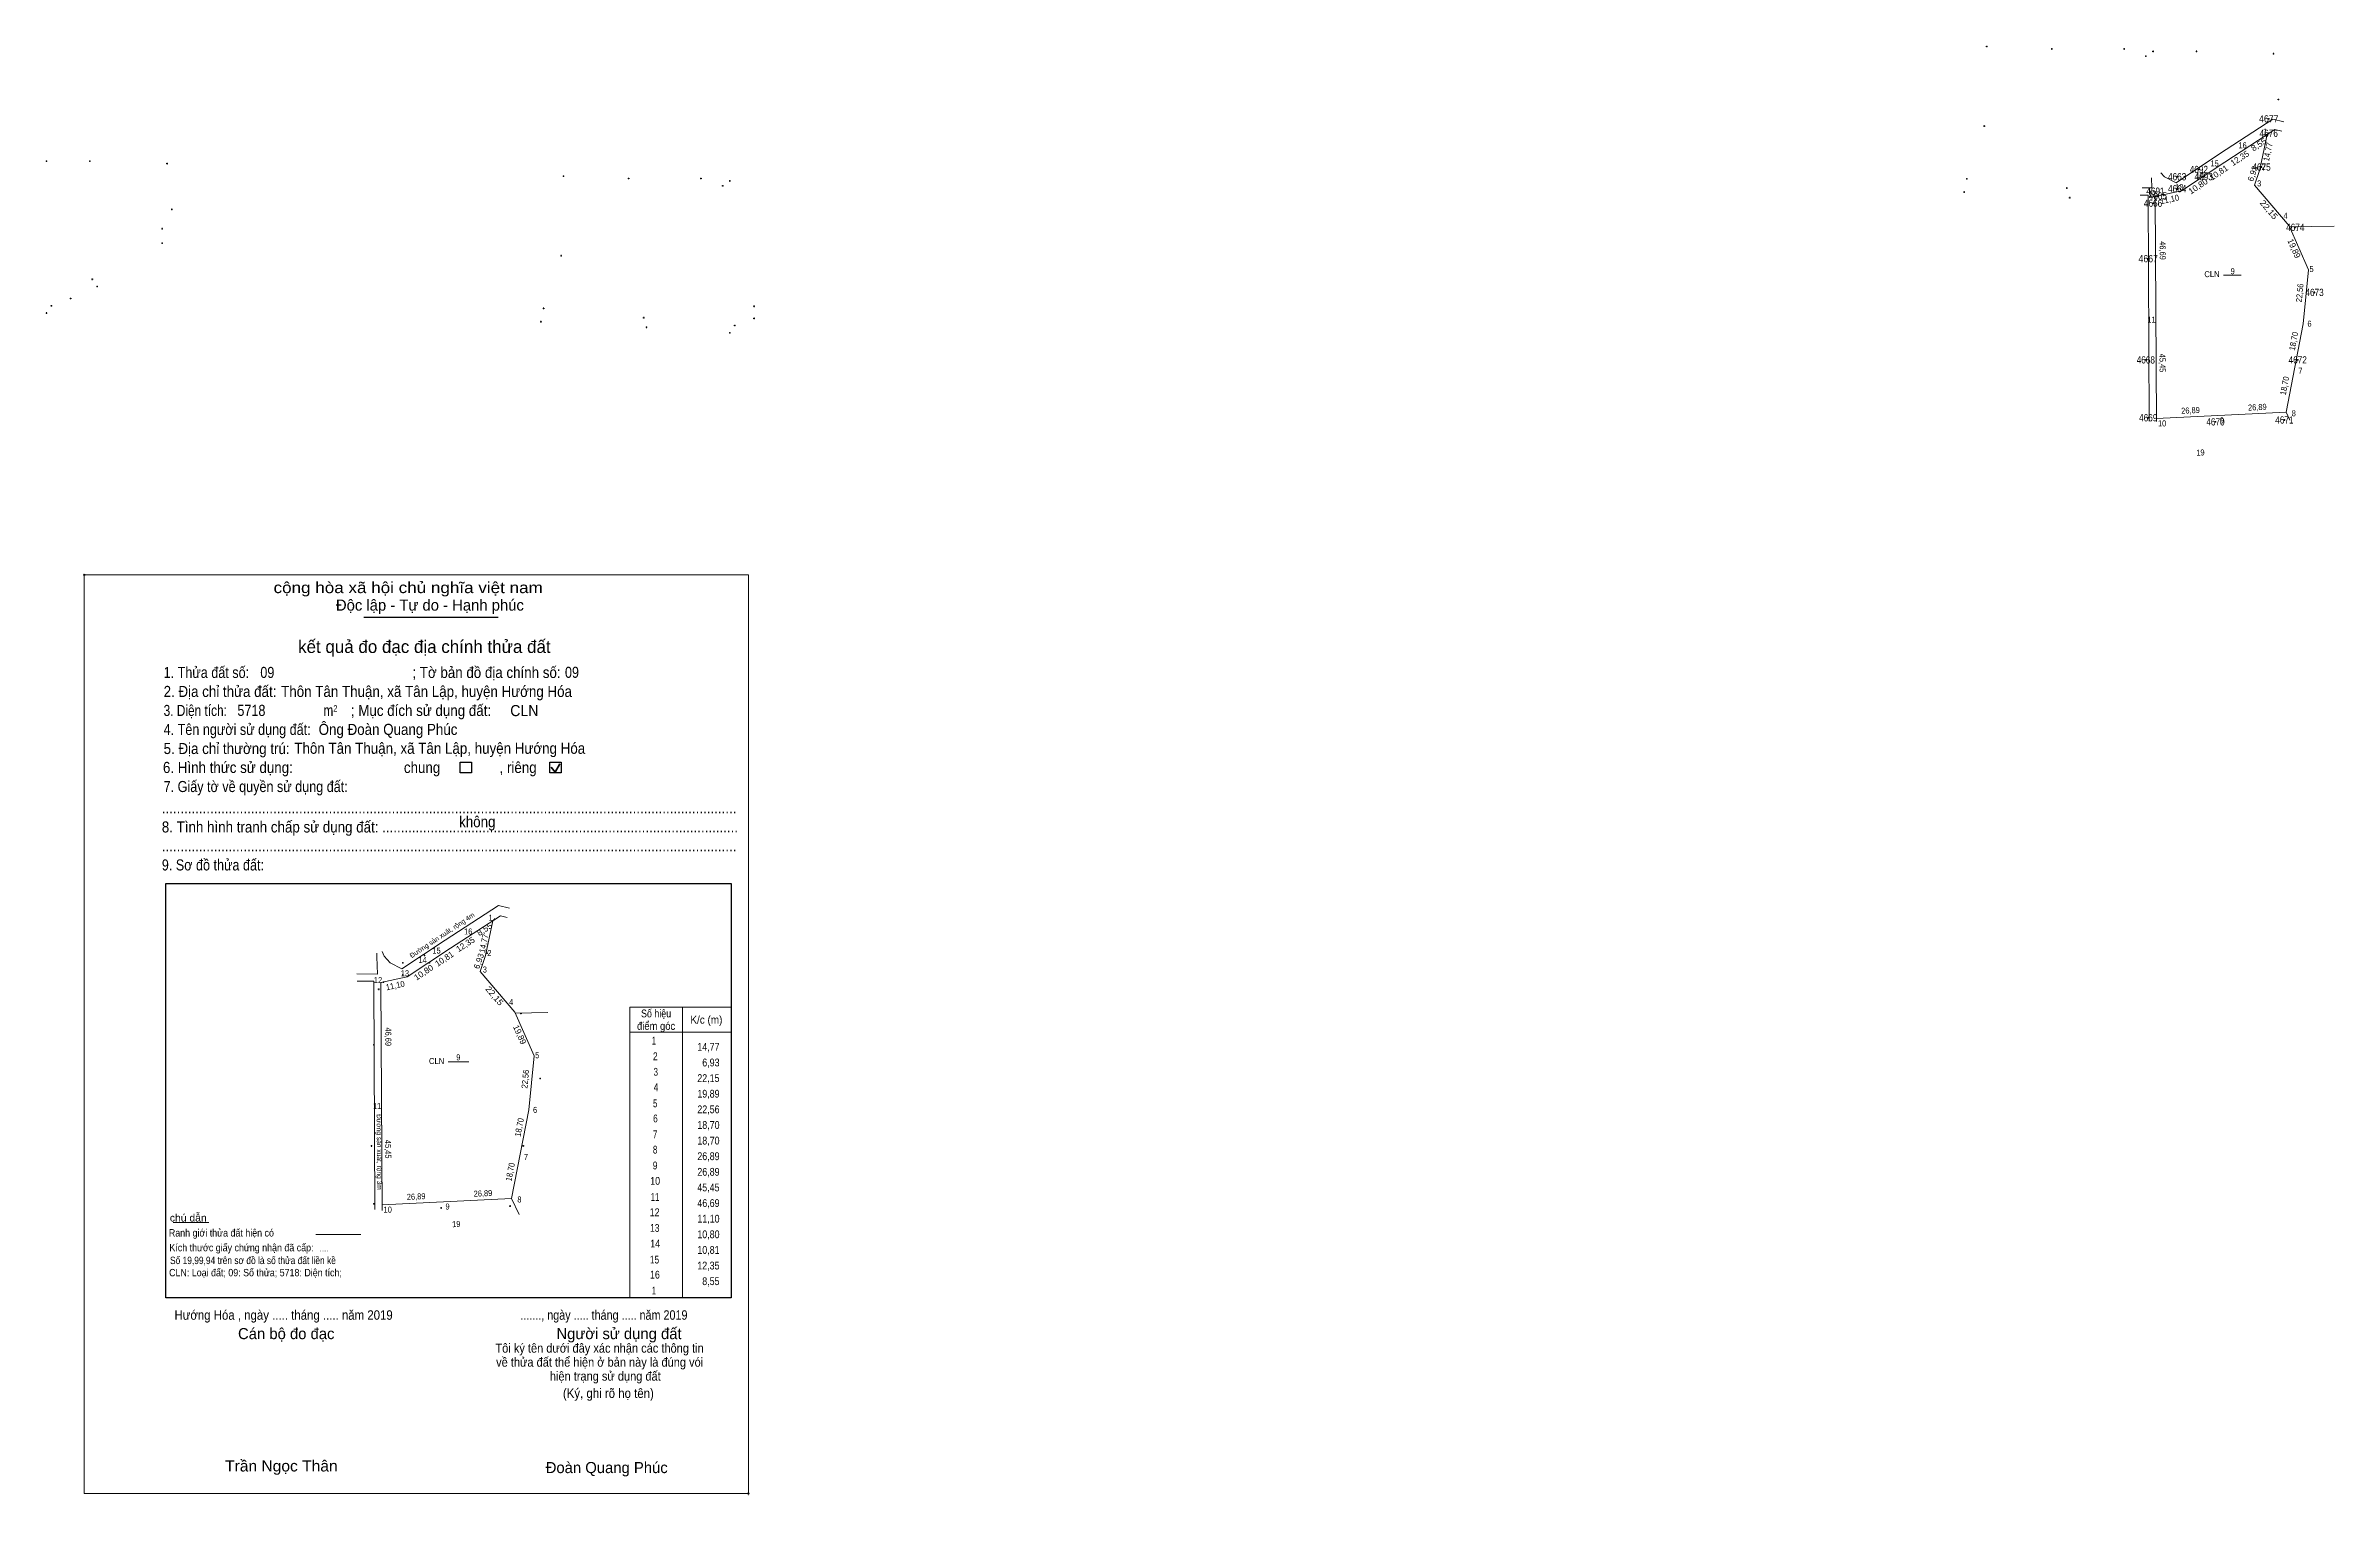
# Model space of a CAD drawing. Header units: centimetres. Extents: x 543318 to 546050, y 1837495 to 1839304.
# Drawn here: x 544636 to 545585, y 1837495 to 1838096 of the extents above; entities that cross this region are included whole.
import ezdxf
from ezdxf.enums import TextEntityAlignment as Align

# ---------------------------------------------------------------- set-up
doc = ezdxf.new("R2010")
doc.units = ezdxf.units.CM
doc.header["$PDMODE"] = 32
doc.header["$PDSIZE"] = 0.5
for name, color, linetype, lineweight in [('10', 7, 'Continuous', 13), ('11', 7, 'Continuous', 13), ('17', 7, 'Continuous', 13), ('2', 7, 'Continuous', 25), ('23', 7, 'Continuous', 13), ('6', 7, 'Continuous', 13), ('63', 7, 'Continuous', 13)]:
    doc.layers.add(name, color=color, linetype=linetype, lineweight=lineweight)
doc.layers.add('12', color=7, linetype='Continuous')

msp = doc.modelspace()

# ---------------------------------------------------------------- texts
at = {"layer": '12'}
for s, width, p in [('4677', 0.9, (545558.005, 1838064.5)), ('4676', 0.85, (545558, 1838058.5)), ('4692', 0.85, (545529, 1838043.5)), ('4675', 0.85, (545555, 1838044.5)), ('4691', 0.85, (545511, 1838034.5)), ('4665', 0.85, (545512, 1838032.5)), ('4663', 0.85, (545520, 1838040.5)), ('4664', 0.85, (545520.005, 1838035.5)), ('4693', 0.85, (545531, 1838040.5)), ('4666', 0.85, (545510, 1838029.5)), ('4674', 0.85, (545569.005, 1838019.5)), ('4667', 0.9, (545508.005, 1838006.5)), ('4673', 0.85, (545577, 1837992.5)), ('4668', 0.85, (545506.995, 1837964.5)), ('4672', 0.85, (545570, 1837964.5)), ('4669', 0.85, (545508, 1837940.5)), ('4670', 0.85, (545535.895, 1837938.79)), ('4671', 0.85, (545564.49, 1837939.59))]:
    msp.add_text(s, height=3, dxfattribs=dict(at, width=width)).set_placement(p, align=Align.CENTER)
at = {"layer": '2'}
for s, height, width, p in [('cộng hòa xã hội chủ nghĩa việt nam', 4.599, 1.15, (544730.37, 1837869.24)), ('1. Thửa đất số:', 4.599, 0.85, (544684.76, 1837834.04)), ('09', 4.6, 0.85, (544724.87, 1837834.04)), ('; Tờ bản đồ địa chính số:', 4.599, 0.9, (544787.95, 1837834.04)), ('09', 4.6, 0.85, (544851.24, 1837834.09)), ('2. Địa chỉ thửa đất:', 4.599, 0.9, (544684.76, 1837826.15)), ('Thôn Tân Thuận, xã Tân Lập, huyện Hướng Hóa', 4.602, 0.9, (544733.5, 1837826.15)), ('3. Diện tích:', 4.599, 0.8, (544684.76, 1837818.27)), ('5718', 4.6, 0.85, (544715.36, 1837818.3)), ('Ông Đoàn Quang Phúc ', 4.6, 0.9, (544749.07, 1837810.41)), ('m', 4.599, 0.8, (544751.04, 1837818.27)), ('2', 2.628, 0.8, (544755.17, 1837820.12)), ('; Mục đích sử dụng đất:', 4.599, 0.9, (544762.44, 1837818.27)), (' CLN', 4.602, 0.95, (544826.92, 1837818.21)), ('4. Tên người sử dụng đất:', 4.599, 0.85, (544684.76, 1837810.4)), ('5. Địa chỉ thường trú:', 4.599, 0.9, (544684.76, 1837802.48)), ('Thôn Tân Thuận, xã Tân Lập, huyện Hướng Hóa', 4.602, 0.9, (544738.98, 1837802.58)), ('6. Hình thức sử dụng:', 4.599, 0.9, (544684.48, 1837794.62)), ('chung                , riêng', 4.599, 0.9, (544784.43, 1837794.62)), ('7. Giấy tờ về quyền sử dụng đất:', 4.599, 0.85, (544684.76, 1837786.71)), ('...........................................................................................................................................................', 4.599, 0.9, (544684.01, 1837777.84)), ('8. Tình hình tranh chấp sử dụng đất: ................................................................................................', 4.599, 0.9, (544684.01, 1837769.94)), ('không', 4.599, 0.9, (544807.33, 1837772.12)), ('9. Sơ đồ thửa đất:', 4.599, 0.85, (544684.01, 1837754.19)), ('...........................................................................................................................................................', 4.599, 0.9, (544684.01, 1837762.07)), ('Hướng Hóa , ngày ..... tháng ..... năm 2019', 3.935, 0.9, (544689.27, 1837567.8)), ('......., ngày ..... tháng ..... năm 2019', 3.935, 0.85, (544832.7, 1837567.8)), ('(Ký, ghi rõ họ tên)', 3.942, 0.9, (544850.4, 1837535.36)), ('Trần Ngọc Thân', 4.603, 1.05, (544710.25, 1837504.86))]:
    msp.add_text(s, height=height, dxfattribs=dict(at, width=width)).set_placement(p)
for s, height, p in [('Độc lập - Tự do - Hạnh phúc', 4.599, (544756.23, 1837861.98)), ('Cán bộ đo đạc', 4.599, (544715.62, 1837559.75)), ('Người sử dụng đất', 4.599, (544847.7, 1837559.75)), ('Đoàn Quang Phúc', 4.6, (544843.25, 1837504.18))]:
    msp.add_text(s, height=height, dxfattribs=at).set_placement(p)
for s, height, p in [('kết quả đo đạc địa chính thửa đất', 5.256, (544792.92, 1837844.41)), ('.', 1.314, (544927.302, 1837495))]:
    msp.add_text(s, height=height, dxfattribs=at).set_placement(p, align=Align.CENTER)
for s, height, width, p in [('....', 2.55, 0.95, (544751.305, 1837596.12)), ('Tôi ký tên dưới đây xác nhận các thông tin', 3.799, 0.9, (544865.59, 1837554.14)), ('về thửa đất thể hiện ở bản này là đúng vói', 3.799, 0.9, (544865.625, 1837548.32)), ('hiện trạng sử dụng đất', 3.799, 0.9, (544867.96, 1837542.52))]:
    msp.add_text(s, height=height, dxfattribs=dict(at, width=width)).set_placement(p, align=Align.CENTER)
at = {"layer": '6'}
for s, rotation, width, p in [('Đường sản xuất, rộng 4m', 33.617, 0.95, (544800.841, 1837726.496)), ('Đường sản xuất, rộng 3m', 270.306, 0.9, (544773.231, 1837637.405))]:
    msp.add_text(s, height=2, rotation=rotation, dxfattribs=dict(at, width=width)).set_placement(p, align=Align.CENTER)
for s, height, width, p in [('chú dẫn', 3.061, 1.05, (544687.33, 1837608.55)), ('Ranh giới thửa đất hiện có ', 3.061, 0.9, (544686.93, 1837602.33)), ('Kích thước giấy chứng nhận đã cấp:', 3.061, 0.9, (544687.16, 1837596.2)), ('CLN: Loại đất; 09: Số thửa; 5718: Diện tích;', 3.06, 0.9, (544687.03, 1837585.83)), ('Số 19,99,94 trên sơ đồ là số thửa đất liền kề', 3.06, 0.85, (544687.41, 1837590.89))]:
    msp.add_text(s, height=height, dxfattribs=dict(at, width=width)).set_placement(p)
at = {"layer": '63'}
for s, height, width, p in [(' 16', 2.5, 0.85, (545548.85, 1838053.76)), (' 1', 2.5, 0.75, (545557.3, 1838059.46)), (' 14', 2.5, 0.85, (545531.2, 1838041.5)), (' 15', 2.5, 0.85, (545537.26, 1838046.23)), (' 2', 2.5, 0.85, (545556.78, 1838044.82)), (' 12', 2.5, 0.85, (545511.47, 1838033.63)), (' 13', 2.5, 0.85, (545522.61, 1838036.41)), (' 3', 2.5, 0.8, (545554.89, 1838037.97)), (' 4', 2.5, 0.85, (545565.83, 1838024.52)), (' CLN', 2.5, 0.95, (545537.63, 1838000.32)), (' 9', 2.5, 0.85, (545543.9, 1838001.54)), (' 5', 2.5, 0.8, (545576.6, 1838002.43)), (' 11', 2.5, 0.8, (545511.05, 1837981.42)), (' 6', 2.5, 0.85, (545575.75, 1837979.75)), (' 7', 2.5, 0.8, (545571.98, 1837960.23)), (' 10', 2.5, 0.85, (545515.48, 1837938.39)), (' 9', 2.5, 0.85, (545539.43, 1837939.65)), (' 8', 2.5, 0.8, (545569.24, 1837942.59)), (' 1', 2.5, 0.75, (544821.26, 1837733.32)), (' 15', 2.5, 0.85, (544799.68, 1837719.72)), (' 16', 2.5, 0.85, (544812.81, 1837727.62)), (' 2', 2.5, 0.85, (544820.74, 1837718.68)), (' 13', 2.5, 0.85, (544786.57, 1837710.27)), (' 14', 2.5, 0.85, (544793.9, 1837715.8)), (' 3', 2.5, 0.8, (544818.85, 1837711.83)), (' 12', 2.5, 0.85, (544775.43, 1837707.49)), (' 4', 2.5, 0.85, (544829.79, 1837698.38)), ('CLN', 2.5, 0.95, (544801.18, 1837673.87)), (' 9', 2.5, 0.85, (544807.86, 1837675.4)), (' 5', 2.5, 0.8, (544840.56, 1837676.29)), ('14,77', 3.24, 0.85, (544915.36, 1837679.38)), ('6,93', 3.24, 0.85, (544915.36, 1837672.9)), ('22,15', 3.24, 0.85, (544915.35, 1837666.42)), (' 11', 2.5, 0.8, (544775.01, 1837655.28)), (' 6', 2.5, 0.85, (544839.71, 1837653.61)), ('22,56', 3.24, 0.85, (544915.37, 1837653.46)), ('19,89', 3.24, 0.85, (544915.37, 1837659.94)), ('18,70', 3.24, 0.85, (544915.37, 1837646.98)), (' 7', 2.5, 0.8, (544835.94, 1837634.09)), ('26,89', 3.24, 0.85, (544915.37, 1837634.02)), ('18,70', 3.24, 0.85, (544915.37, 1837640.5)), ('26,89', 3.24, 0.85, (544915.37, 1837627.54)), (' 8', 2.5, 0.8, (544833.2, 1837616.45)), ('45,45', 3.24, 0.85, (544915.35, 1837621.06)), ('46,69', 3.24, 0.85, (544915.37, 1837614.58)), (' 10', 2.5, 0.85, (544779.44, 1837612.25)), (' 9', 2.5, 0.85, (544803.39, 1837613.51)), ('11,10', 3.24, 0.85, (544915.37, 1837608.1)), ('10,80', 3.24, 0.85, (544915.37, 1837601.62)), ('10,81', 3.24, 0.85, (544915.37, 1837595.14)), ('12,35', 3.24, 0.85, (544915.35, 1837588.66)), ('8,55', 3.24, 0.85, (544915.35, 1837582.18))]:
    msp.add_text(s, height=height, dxfattribs=dict(at, width=width)).set_placement(p, align=Align.RIGHT)
for s, rotation, width, p in [('8,55', 33.021, 1.05, (545554.524, 1838054.272)), ('14,77', 78.477, 0.9, (545558.857, 1838052.04)), ('11,10', 12.17, 0.95, (545517.131, 1838031.392)), ('10,80', 33.631, 1.05, (545529.363, 1838036.99)), ('22,15', 310.405, 1.1, (545557.083, 1838027.52)), ('46,69', 270.319, 0.85, (545512.77, 1838011.352)), ('22,56', 84.403, 0.9, (545572.065, 1837993.648)), ('18,70', 78.961, 0.9, (545569.542, 1837973.536)), ('45,45', 270.303, 0.85, (545512.679, 1837964.692)), ('18,70', 78.961, 0.9, (545565.792, 1837955.026)), ('26,89', 2.792, 0.85, (545525.604, 1837943.809)), ('26,89', 2.771, 0.85, (545553.315, 1837945.127)), ('19', 2.792, 0.85, (545529.724, 1837926.309)), ('8,55', 33.021, 1.05, (544818.564, 1837728.752)), ('14,77', 78.477, 0.9, (544818.787, 1837723.66)), ('10,80', 33.631, 1.05, (544793.323, 1837710.85)), ('11,10', 12.17, 0.95, (544781.096, 1837705.253)), ('22,15', 310.405, 1.1, (544821.047, 1837701.375)), ('46,69', 270.319, 0.85, (544776.73, 1837685.212)), ('22,56', 84.403, 0.9, (544836.026, 1837667.513)), ('18,70', 78.961, 0.9, (544833.501, 1837647.391)), ('45,45', 270.303, 0.85, (544776.639, 1837638.552)), ('18,70', 78.961, 0.9, (544829.751, 1837628.881)), ('26,89', 2.792, 0.85, (544789.569, 1837617.669)), ('26,89', 2.771, 0.85, (544817.28, 1837618.988)), ('19', 2.792, 0.85, (544806.214, 1837606.259))]:
    msp.add_text(s, height=2.5, rotation=rotation, dxfattribs=dict(at, width=width)).set_placement(p, align=Align.CENTER)
for s, rotation, p in [('10,81', 33.602, (545537.928, 1838042.631)), ('12,35', 33.034, (545546.669, 1838048.628)), ('6,93', 70.885, (545552.542, 1838042.846)), ('19,89', 293.962, (545567.362, 1838011.713)), ('12,35', 33.034, (544810.629, 1837722.488)), ('10,81', 33.602, (544801.888, 1837716.491)), ('6,93', 70.885, (544816.672, 1837716.166)), ('19,89', 293.962, (544831.322, 1837685.573))]:
    msp.add_text(s, height=2.5, rotation=rotation, dxfattribs=at).set_placement(p, align=Align.CENTER)
for s, width, p in [('Số hiệu', 0.85, (544889.045, 1837693.25)), ('K/c (m)', 0.95, (544909.91, 1837690.66)), ('điểm góc', 0.9, (544889.055, 1837688.06)), ('1', 0.65, (544888.135, 1837681.97)), ('2', 0.8, (544888.71, 1837675.48)), ('4', 0.8, (544889.015, 1837662.6)), ('3', 0.75, (544888.92, 1837669.04)), ('5', 0.75, (544888.655, 1837655.94)), ('7', 0.75, (544888.64, 1837643.07)), ('6', 0.8, (544888.76, 1837649.68)), ('8', 0.75, (544888.64, 1837636.74)), ('10', 0.85, (544888.645, 1837623.79)), ('9', 0.8, (544888.635, 1837630.18)), ('11', 0.75, (544888.585, 1837617.12)), ('12', 0.85, (544888.435, 1837610.77)), ('13', 0.8, (544888.5, 1837604.28)), ('14', 0.85, (544888.655, 1837597.78)), ('15', 0.8, (544888.39, 1837591.14)), ('16', 0.85, (544888.555, 1837584.88)), ('1', 0.65, (544888.135, 1837578.29))]:
    msp.add_text(s, height=3.24, dxfattribs=dict(at, width=width)).set_placement(p, align=Align.CENTER)

# ---------------------------------------------------------------- linework, layer by layer
at = {"layer": '10'}
for p, q in [((545559.74, 1838065.81), (545564.29, 1838064.72)), ((545560.48, 1838061.52), (545563.36, 1838060.83)), ((545504.68, 1838034.35), (545507.94, 1838034.35)), ((545505.46, 1838037.35), (545509.55, 1838037.35)), ((545508.44, 1837940.59), (545507.94, 1838034.35)), ((545511.45, 1837940.4), (545510.94, 1838033.77)), ((545511.44, 1837941.63), (545565.16, 1837944.24)), ((545565.16, 1837944.24), (545566.7, 1837941.04)), ((544823.71, 1837739.69), (544828.26, 1837738.6)), ((544824.45, 1837735.4), (544827.33, 1837734.71)), ((544764.85, 1837711.24), (544773.52, 1837711.23)), ((544765.03, 1837708.24), (544771.91, 1837708.23)), ((544772.42, 1837613.52), (544771.91, 1837708.23)), ((544775.43, 1837613.17), (544774.91, 1837707.65)), ((544775.41, 1837615.51), (544829.13, 1837618.12)), ((544829.13, 1837618.12), (544832.3, 1837611.53))]:
    msp.add_line(p, q, dxfattribs=at)
for points in [[(545519.58, 1838039.44), (545537.58, 1838051.41), (545559.74, 1838065.81)], [(545521.79, 1838036.11), (545539.78, 1838048.07), (545560.48, 1838061.52)], [(545565.16, 1837944.24), (545572.32, 1837980.94), (545574.52, 1838003.39), (545566.44, 1838021.57), (545552.08, 1838038.44), (545554.35, 1838044.99), (545557.3, 1838059.46)], [(544783.55, 1837713.32), (544801.55, 1837725.29), (544823.71, 1837739.69)], [(544785.76, 1837709.99), (544803.75, 1837721.95), (544824.45, 1837735.4)], [(544829.13, 1837618.12), (544836.29, 1837654.82), (544838.49, 1837677.27), (544830.41, 1837695.45), (544816.05, 1837712.32), (544818.32, 1837718.87), (544821.27, 1837733.34)]]:
    msp.add_lwpolyline(points, dxfattribs=at)
at = {"layer": '11'}
for p, q in [((545441.31, 1838096), (545440.69, 1838096)), ((545441, 1838096.31), (545441, 1838095.69)), ((545468.31, 1838095), (545467.69, 1838095)), ((545468, 1838095.31), (545468, 1838094.69)), ((545498.31, 1838095), (545497.69, 1838095)), ((545498, 1838095.31), (545498, 1838094.69)), ((545507.31, 1838092), (545506.69, 1838092)), ((545507, 1838092.31), (545507, 1838091.69)), ((545510.31, 1838094), (545509.69, 1838094)), ((545510, 1838094.31), (545510, 1838093.69)), ((545528.31, 1838094), (545527.69, 1838094)), ((545528, 1838094.31), (545528, 1838093.69)), ((545560.31, 1838093), (545559.69, 1838093)), ((545560, 1838093.31), (545560, 1838092.69)), ((545562.31, 1838074), (545561.69, 1838074)), ((545562, 1838074.31), (545562, 1838073.69)), ((545440.31, 1838063), (545439.69, 1838063)), ((545440, 1838063.31), (545440, 1838062.69)), ((545558.31, 1838066), (545557.69, 1838066)), ((545558, 1838066.31), (545558, 1838065.69)), ((545558.31, 1838060), (545557.69, 1838060)), ((545558, 1838060.31), (545558, 1838059.69)), ((544636.49, 1838048.43), (544635.87, 1838048.43)), ((544636.18, 1838048.74), (544636.18, 1838048.12)), ((544654.49, 1838048.43), (544653.87, 1838048.43)), ((544654.18, 1838048.74), (544654.18, 1838048.12)), ((544686.49, 1838047.43), (544685.87, 1838047.43)), ((544686.18, 1838047.74), (544686.18, 1838047.12)), ((545529.31, 1838045), (545528.69, 1838045)), ((545529, 1838045.31), (545529, 1838044.69)), ((545555.31, 1838046), (545554.69, 1838046)), ((545555, 1838046.31), (545555, 1838045.69)), ((544850.97, 1838042.23), (544850.35, 1838042.23)), ((544850.66, 1838042.54), (544850.66, 1838041.92)), ((544877.97, 1838041.23), (544877.35, 1838041.23)), ((544877.66, 1838041.54), (544877.66, 1838040.92)), ((544907.97, 1838041.23), (544907.35, 1838041.23)), ((544907.66, 1838041.54), (544907.66, 1838040.92)), ((544916.97, 1838038.23), (544916.35, 1838038.23)), ((544916.66, 1838038.54), (544916.66, 1838037.92)), ((544919.97, 1838040.23), (544919.35, 1838040.23)), ((544919.66, 1838040.54), (544919.66, 1838039.92)), ((545431.94, 1838035.62), (545431.32, 1838035.62)), ((545431.63, 1838035.93), (545431.63, 1838035.31)), ((545433.05, 1838041.13), (545432.43, 1838041.13)), ((545432.74, 1838041.44), (545432.74, 1838040.82)), ((545474.57, 1838037.28), (545473.95, 1838037.28)), ((545474.26, 1838037.59), (545474.26, 1838036.97)), ((545512, 1838034.31), (545512, 1838033.69)), ((545520.31, 1838042), (545519.69, 1838042)), ((545520.31, 1838037), (545519.69, 1838037)), ((545520, 1838042.31), (545520, 1838041.69)), ((545520, 1838037.31), (545520, 1838036.69)), ((545531.31, 1838042), (545530.69, 1838042)), ((545531, 1838042.31), (545531, 1838041.69)), ((544688.49, 1838028.43), (544687.87, 1838028.43)), ((544688.18, 1838028.74), (544688.18, 1838028.12)), ((545475.74, 1838033.28), (545475.12, 1838033.28)), ((545475.43, 1838033.59), (545475.43, 1838032.97)), ((545510.31, 1838031), (545509.69, 1838031)), ((545510, 1838031.31), (545510, 1838030.69)), ((545512.31, 1838034), (545511.69, 1838034)), ((544684.49, 1838020.43), (544683.87, 1838020.43)), ((544684.18, 1838020.74), (544684.18, 1838020.12)), ((545569.31, 1838021), (545568.69, 1838021)), ((545569, 1838021.31), (545569, 1838020.69)), ((544684.49, 1838014.43), (544683.87, 1838014.43)), ((544684.18, 1838014.74), (544684.18, 1838014.12)), ((544849.97, 1838009.23), (544849.35, 1838009.23)), ((544849.66, 1838009.54), (544849.66, 1838008.92)), ((545508.31, 1838008), (545507.69, 1838008)), ((545508, 1838008.31), (545508, 1838007.69)), ((544655.49, 1837999.43), (544654.87, 1837999.43)), ((544655.18, 1837999.74), (544655.18, 1837999.12)), ((544657.49, 1837996.43), (544656.87, 1837996.43)), ((544657.18, 1837996.74), (544657.18, 1837996.12)), ((544638.49, 1837988.43), (544637.87, 1837988.43)), ((544638.18, 1837988.74), (544638.18, 1837988.12)), ((544646.49, 1837991.43), (544645.87, 1837991.43)), ((544646.18, 1837991.74), (544646.18, 1837991.12)), ((544842.71, 1837987.36), (544842.09, 1837987.36)), ((544842.4, 1837987.67), (544842.4, 1837987.05)), ((544929.97, 1837988.23), (544929.35, 1837988.23)), ((544929.66, 1837988.54), (544929.66, 1837987.92)), ((545577.31, 1837994), (545576.69, 1837994)), ((545577, 1837994.31), (545577, 1837993.69)), ((544636.49, 1837985.43), (544635.87, 1837985.43)), ((544636.18, 1837985.74), (544636.18, 1837985.12)), ((544841.6, 1837981.85), (544840.98, 1837981.85)), ((544841.29, 1837982.16), (544841.29, 1837981.54)), ((544884.23, 1837983.51), (544883.61, 1837983.51)), ((544883.92, 1837983.82), (544883.92, 1837983.2)), ((544885.4, 1837979.51), (544884.78, 1837979.51)), ((544885.09, 1837979.82), (544885.09, 1837979.2)), ((544919.66, 1837977.54), (544919.66, 1837976.92)), ((544921.97, 1837980.23), (544921.35, 1837980.23)), ((544921.66, 1837980.54), (544921.66, 1837979.92)), ((544929.97, 1837983.23), (544929.35, 1837983.23)), ((544929.66, 1837983.54), (544929.66, 1837982.92)), ((544919.97, 1837977.23), (544919.35, 1837977.23)), ((545507.31, 1837966), (545506.69, 1837966)), ((545507, 1837966.31), (545507, 1837965.69)), ((545570.31, 1837966), (545569.69, 1837966)), ((545570, 1837966.31), (545570, 1837965.69)), ((545508.31, 1837942), (545507.69, 1837942)), ((545508, 1837942.31), (545508, 1837941.69)), ((545536.21, 1837940.3), (545535.59, 1837940.3)), ((545535.9, 1837940.61), (545535.9, 1837939.99)), ((545564.81, 1837941.09), (545564.19, 1837941.09)), ((545564.5, 1837941.4), (545564.5, 1837940.78)), ((544822.28, 1837733.88), (544821.66, 1837733.88)), ((544821.97, 1837734.19), (544821.97, 1837733.57)), ((544784.28, 1837715.88), (544783.66, 1837715.88)), ((544783.97, 1837716.19), (544783.97, 1837715.57)), ((544793.28, 1837718.88), (544792.66, 1837718.88)), ((544792.97, 1837719.19), (544792.97, 1837718.57)), ((544795.28, 1837715.88), (544794.66, 1837715.88)), ((544794.97, 1837716.19), (544794.97, 1837715.57)), ((544819.28, 1837719.88), (544818.66, 1837719.88)), ((544818.97, 1837720.19), (544818.97, 1837719.57)), ((544774.28, 1837704.88), (544773.66, 1837704.88)), ((544773.97, 1837705.19), (544773.97, 1837704.57)), ((544776.28, 1837707.88), (544775.66, 1837707.88)), ((544775.97, 1837708.19), (544775.97, 1837707.57)), ((544784.28, 1837710.88), (544783.66, 1837710.88)), ((544783.97, 1837711.19), (544783.97, 1837710.57)), ((544833.28, 1837694.88), (544832.66, 1837694.88)), ((544832.97, 1837695.19), (544832.97, 1837694.57)), ((544772.28, 1837681.88), (544771.66, 1837681.88)), ((544771.97, 1837682.19), (544771.97, 1837681.57)), ((544841.28, 1837667.88), (544840.66, 1837667.88)), ((544840.97, 1837668.19), (544840.97, 1837667.57)), ((544771.28, 1837639.88), (544770.66, 1837639.88)), ((544770.97, 1837640.19), (544770.97, 1837639.57)), ((544834.28, 1837639.88), (544833.66, 1837639.88)), ((544833.97, 1837640.19), (544833.97, 1837639.57)), ((544772.28, 1837615.88), (544771.66, 1837615.88)), ((544771.97, 1837616.19), (544771.97, 1837615.57)), ((544800.18, 1837614.18), (544799.56, 1837614.18)), ((544799.87, 1837614.49), (544799.87, 1837613.87)), ((544828.78, 1837614.97), (544828.16, 1837614.97)), ((544828.47, 1837615.28), (544828.47, 1837614.66))]:
    msp.add_line(p, q, dxfattribs=at)
at = {"layer": '17'}
msp.add_line((544688.69, 1837608.14), (544703.46, 1837608.14), dxfattribs=at)
at = {"layer": '2'}
for p, q in [((544767.87, 1837859.33), (544823.58, 1837859.33)), ((544685.61, 1837748.75), (544920.17, 1837748.75)), ((544920.17, 1837748.75), (544920.17, 1837576.95))]:
    msp.add_line(p, q, dxfattribs=at)
at = {"layer": '2', "lineweight": 35}
for p, q in [((544845.58, 1837797.05), (544847.14, 1837795.01)), ((544847.14, 1837795.01), (544849.05, 1837798.43))]:
    msp.add_line(p, q, dxfattribs=at)
at = {"layer": '2', "lineweight": 13}
msp.add_lwpolyline([(544651.83, 1837876.81), (544927.34, 1837876.81), (544927.34, 1837495.74), (544651.83, 1837495.74)], close=True, dxfattribs=at)
at = {"layer": '2'}
for points in [[(544807.73, 1837799.09), (544812.47, 1837799.09), (544812.47, 1837794.67), (544807.73, 1837794.67)], [(544844.96, 1837799.09), (544849.69, 1837799.09), (544849.69, 1837794.67), (544844.96, 1837794.67)]]:
    msp.add_lwpolyline(points, close=True, dxfattribs=at)
msp.add_lwpolyline([(544920.17, 1837576.95), (544685.61, 1837576.95), (544685.61, 1837748.75)], dxfattribs=at)
for p in [(544651.83, 1837876.81), (544927.34, 1837495.74)]:
    msp.add_point(p, dxfattribs=at)
at = {"layer": '23'}
msp.add_line((545509.37, 1838041.51), (545509.55, 1838037.35), dxfattribs=at)
for points in [[(545519.58, 1838039.44), (545514.7, 1838041.92), (545513.23, 1838043.61)], [(544773.22, 1837719.82), (544773.22, 1837718.3), (544773.52, 1837711.23)], [(544783.55, 1837713.32), (544778.67, 1837715.8), (544776.22, 1837718.61), (544775.36, 1837720.62)]]:
    msp.add_lwpolyline(points, dxfattribs=at)
at = {"layer": '6'}
for p, q in [((545521.79, 1838036.11), (545510.94, 1838033.77)), ((545539.28, 1838001.1), (545546.54, 1838001.1)), ((544785.76, 1837709.99), (544774.91, 1837707.65)), ((544802.82, 1837674.81), (544811.41, 1837674.81)), ((544747.93, 1837603.13), (544766.56, 1837603.13))]:
    msp.add_line(p, q, dxfattribs=at)
at = {"layer": '63'}
for p, q in [((545566.63, 1838021.13), (545585.16, 1838021.46)), ((544830.6, 1837695.01), (544844.16, 1837695.25)), ((544899.95, 1837697.48), (544899.95, 1837576.95)), ((544899.95, 1837697.48), (544899.95, 1837576.95)), ((544920.16, 1837697.48), (544920.16, 1837576.95))]:
    msp.add_line(p, q, dxfattribs=at)
for points in [[(544878.18, 1837576.95), (544878.18, 1837697.48), (544899.95, 1837697.48), (544920.16, 1837697.48)], [(544878.18, 1837687.11), (544899.95, 1837687.11), (544920.16, 1837687.11)], [(544920.16, 1837576.95), (544899.95, 1837576.95), (544878.18, 1837576.95)]]:
    msp.add_lwpolyline(points, dxfattribs=at)

msp.set_redraw_order([(e.dxf.handle, doc.entitydb.next_handle()) for e in msp.query("TEXT MTEXT ATTDEF DIMENSION ARC_DIMENSION")])  # texts and dimensions are drawn at this point

doc.saveas('drawing.dxf')
